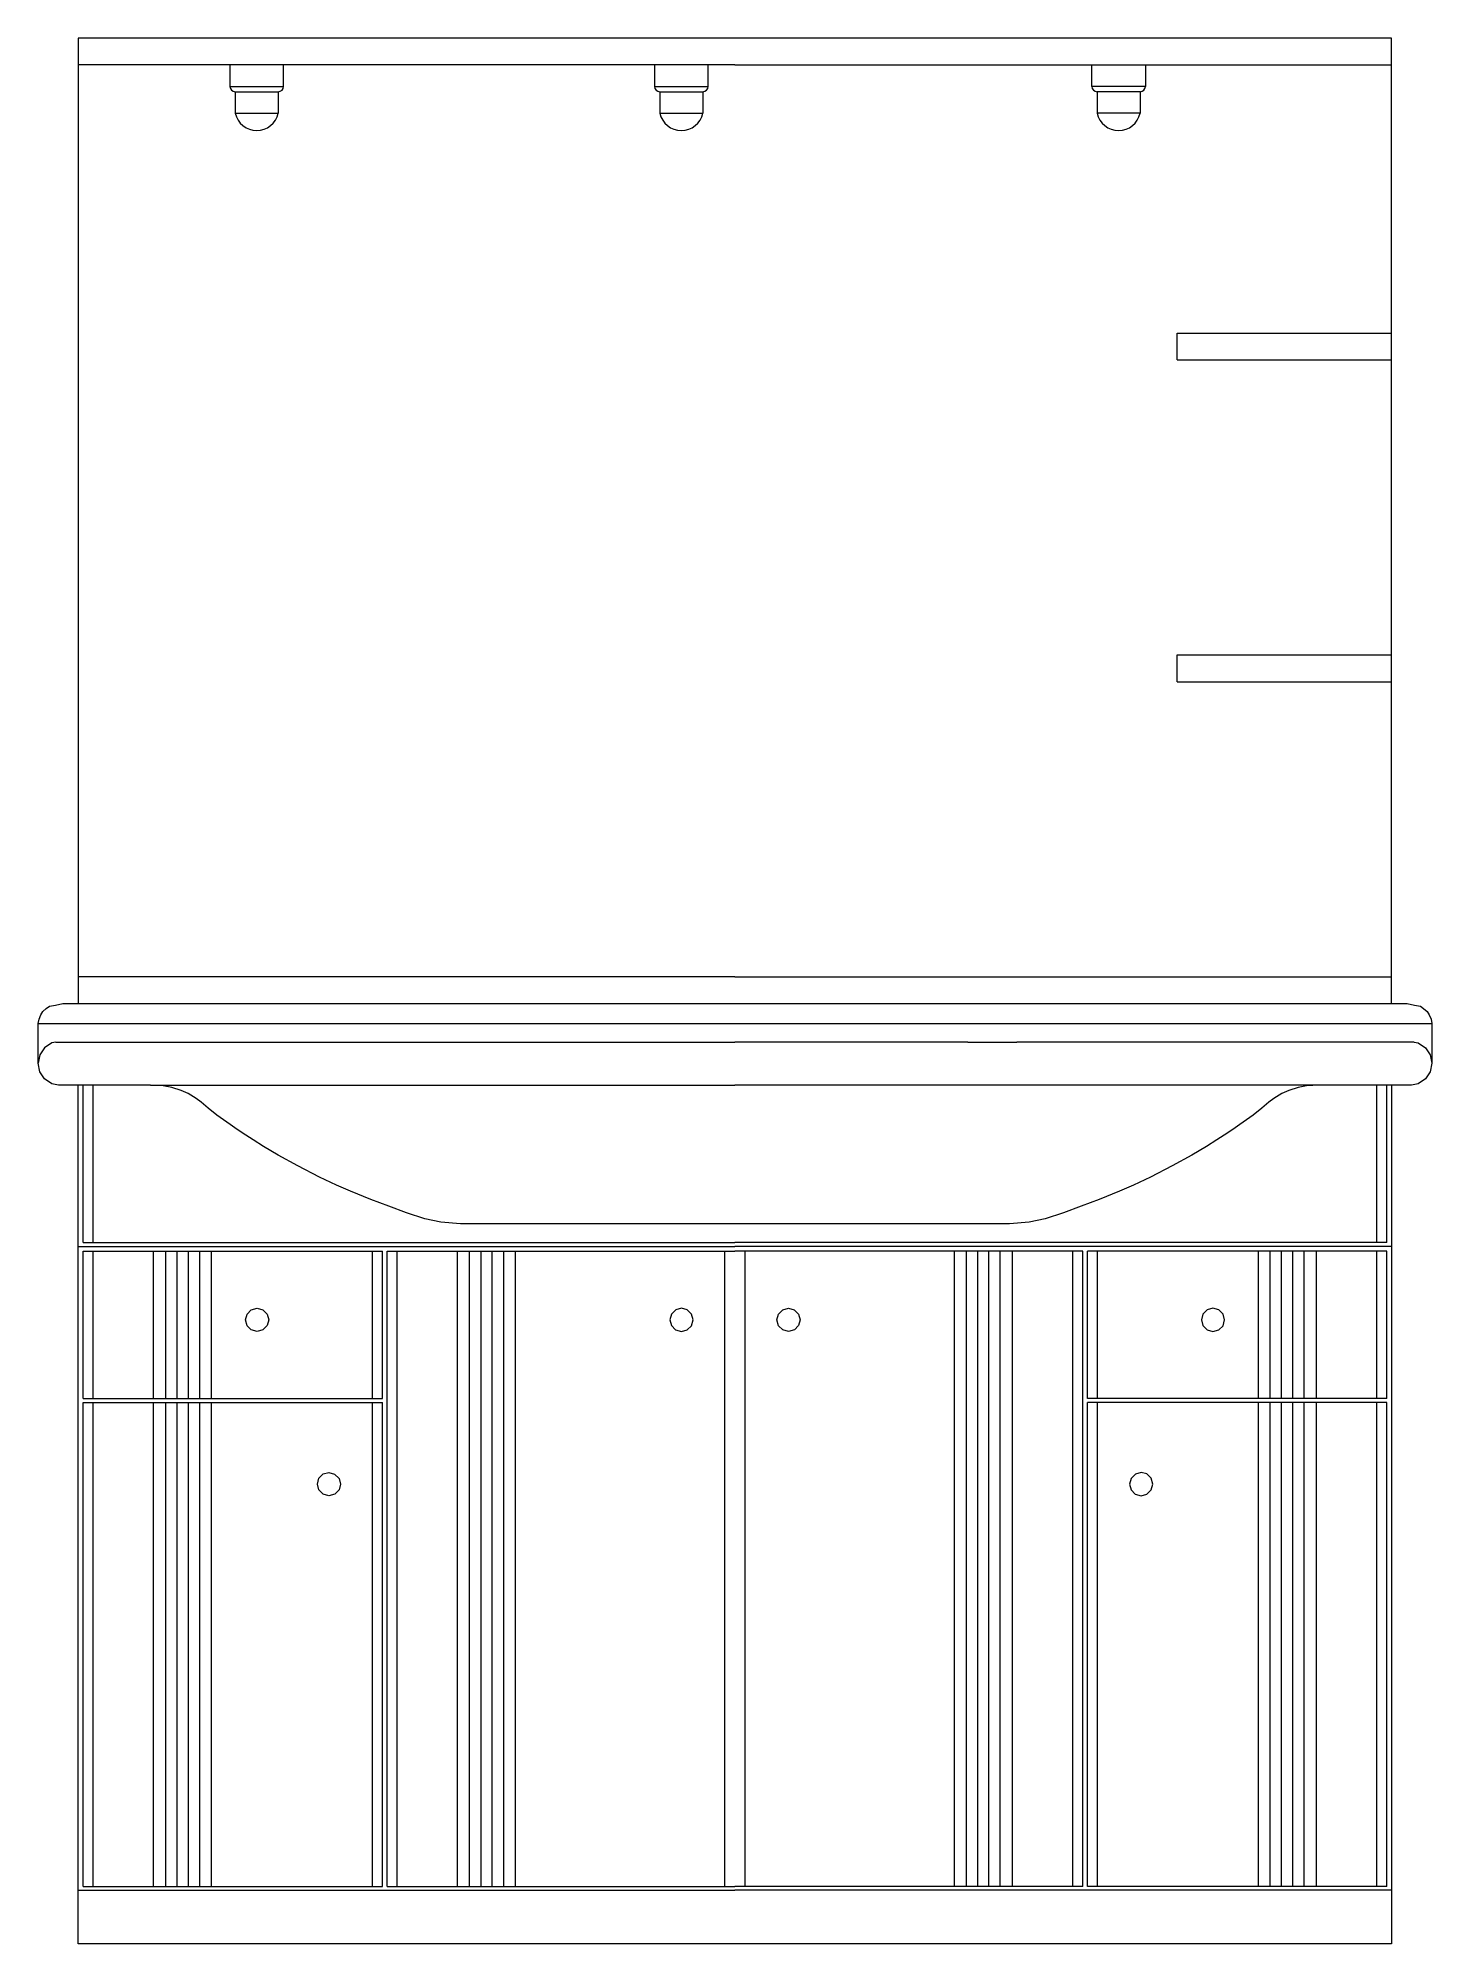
# Model space of a CAD drawing. Header units: millimetres. Extents: x 19901 to 42199, y 14545 to 21214.
# Drawn here: x 28640.3 to 28770.3, y 20155.4 to 20333 of the extents above; entities that cross this region are included whole.
import ezdxf

# ---------------------------------------------------------------- set-up
doc = ezdxf.new("R2010")
doc.units = ezdxf.units.MM
doc.layers.add('A-FURN', color=9, linetype='Continuous', lineweight=13)

msp = doc.modelspace()

# ---------------------------------------------------------------- linework, layer by layer
at = {"layer": 'A-FURN'}
for p, q in [((28705.26, 20330.52), (28644.01, 20330.52)), ((28658.16, 20330.52), (28658.16, 20328.52)), ((28663.16, 20328.52), (28663.16, 20330.52)), ((28697.76, 20330.52), (28697.76, 20328.52)), ((28702.76, 20328.52), (28702.76, 20330.52)), ((28705.26, 20330.52), (28766.51, 20330.52)), ((28738.54, 20328.52), (28738.54, 20330.52)), ((28743.54, 20330.52), (28743.54, 20328.52)), ((28658.16, 20328.52), (28663.16, 20328.52)), ((28658.66, 20328.02), (28662.66, 20328.02)), ((28658.66, 20328.02), (28658.66, 20326.02)), ((28662.66, 20328.02), (28662.66, 20326.02)), ((28697.76, 20328.52), (28702.76, 20328.52)), ((28698.26, 20328.02), (28698.26, 20326.02)), ((28698.26, 20328.02), (28702.26, 20328.02)), ((28702.26, 20328.02), (28702.26, 20326.02)), ((28743.54, 20328.52), (28738.54, 20328.52)), ((28743.04, 20328.02), (28739.04, 20328.02)), ((28739.04, 20328.02), (28739.04, 20326.02)), ((28743.04, 20328.02), (28743.04, 20326.02)), ((28658.66, 20326.02), (28662.66, 20326.02)), ((28698.26, 20326.02), (28702.26, 20326.02)), ((28743.04, 20326.02), (28739.04, 20326.02)), ((28746.51, 20303.02), (28746.51, 20305.52)), ((28746.51, 20305.52), (28766.51, 20305.52)), ((28746.51, 20303.02), (28766.51, 20303.02)), ((28746.51, 20273.02), (28746.51, 20275.52)), ((28746.51, 20275.52), (28766.51, 20275.52)), ((28746.51, 20273.02), (28766.51, 20273.02)), ((28705.26, 20245.52), (28644.01, 20245.52)), ((28705.26, 20245.52), (28766.51, 20245.52)), ((28640.26, 20241.16), (28770.26, 20241.16)), ((28640.87, 20238.91), (28640.42, 20238.24)), ((28641.54, 20239.36), (28640.87, 20238.91)), ((28641.91, 20239.43), (28641.54, 20239.36)), ((28641.91, 20239.43), (28678.97, 20239.43)), ((28678.97, 20239.43), (28683.55, 20239.43)), ((28683.55, 20239.43), (28705.26, 20239.43)), ((28726.97, 20239.43), (28705.26, 20239.43)), ((28726.97, 20239.43), (28731.55, 20239.43)), ((28768.62, 20239.43), (28731.55, 20239.43)), ((28768.62, 20239.43), (28768.99, 20239.36)), ((28768.99, 20239.36), (28769.66, 20238.91)), ((28769.66, 20238.91), (28770.11, 20238.24)), ((28640.42, 20238.24), (28640.26, 20237.46)), ((28770.11, 20238.24), (28770.26, 20237.46)), ((28650.76, 20235.42), (28644.01, 20235.42)), ((28644.48, 20220.74), (28644.48, 20235.42)), ((28645.41, 20220.74), (28645.41, 20235.42)), ((28650.76, 20235.42), (28705.26, 20235.42)), ((28651.94, 20235.35), (28650.76, 20235.42)), ((28652.74, 20235.2), (28651.94, 20235.35)), ((28653.62, 20234.92), (28652.74, 20235.2)), ((28654.26, 20234.63), (28653.62, 20234.92)), ((28759.77, 20235.42), (28705.26, 20235.42)), ((28756.91, 20234.92), (28756.27, 20234.63)), ((28757.79, 20235.2), (28756.91, 20234.92)), ((28758.58, 20235.35), (28757.79, 20235.2)), ((28759.77, 20235.42), (28758.58, 20235.35)), ((28766.51, 20235.42), (28759.77, 20235.42)), ((28765.12, 20220.74), (28765.12, 20235.42)), ((28766.05, 20220.74), (28766.05, 20235.42)), ((28655.01, 20234.18), (28654.26, 20234.63)), ((28655.48, 20233.84), (28655.01, 20234.18)), ((28656.12, 20233.27), (28655.48, 20233.84)), ((28656.92, 20232.63), (28656.12, 20233.27)), ((28754.41, 20233.27), (28753.6, 20232.63)), ((28755.04, 20233.84), (28754.41, 20233.27)), ((28755.52, 20234.18), (28755.04, 20233.84)), ((28756.27, 20234.63), (28755.52, 20234.18)), ((28658.17, 20231.75), (28656.92, 20232.63)), ((28658.83, 20231.29), (28658.17, 20231.75)), ((28659.63, 20230.76), (28658.83, 20231.29)), ((28751.7, 20231.29), (28750.9, 20230.76)), ((28752.36, 20231.75), (28751.7, 20231.29)), ((28753.6, 20232.63), (28752.36, 20231.75)), ((28660.32, 20230.31), (28659.63, 20230.76)), ((28661.3, 20229.7), (28660.32, 20230.31)), ((28662.66, 20228.89), (28661.3, 20229.7)), ((28749.23, 20229.7), (28747.87, 20228.89)), ((28750.2, 20230.31), (28749.23, 20229.7)), ((28750.9, 20230.76), (28750.2, 20230.31)), ((28664.48, 20227.89), (28662.66, 20228.89)), ((28666.51, 20226.85), (28664.48, 20227.89)), ((28746.05, 20227.89), (28744.01, 20226.85)), ((28747.87, 20228.89), (28746.05, 20227.89)), ((28668.09, 20226.11), (28666.51, 20226.85)), ((28669.41, 20225.53), (28668.09, 20226.11)), ((28742.44, 20226.11), (28741.11, 20225.53)), ((28744.01, 20226.85), (28742.44, 20226.11)), ((28671.3, 20224.76), (28669.41, 20225.53)), ((28672.99, 20224.14), (28671.3, 20224.76)), ((28674.64, 20223.51), (28672.99, 20224.14)), ((28737.54, 20224.14), (28735.89, 20223.51)), ((28739.22, 20224.76), (28737.54, 20224.14)), ((28741.11, 20225.53), (28739.22, 20224.76)), ((28676.33, 20222.96), (28674.64, 20223.51)), ((28677.82, 20222.64), (28676.33, 20222.96)), ((28679.65, 20222.48), (28677.82, 20222.64)), ((28705.26, 20222.48), (28679.65, 20222.48)), ((28730.87, 20222.48), (28705.26, 20222.48)), ((28732.71, 20222.64), (28730.87, 20222.48)), ((28734.2, 20222.96), (28732.71, 20222.64)), ((28735.89, 20223.51), (28734.2, 20222.96)), ((28644.48, 20220.74), (28705.26, 20220.74)), ((28766.05, 20220.74), (28705.26, 20220.74)), ((28644.01, 20220.37), (28705.26, 20220.37)), ((28644.48, 20219.94), (28672.38, 20219.94)), ((28644.48, 20206.22), (28644.48, 20219.94)), ((28645.41, 20206.22), (28645.41, 20219.94)), ((28651.03, 20206.22), (28651.03, 20219.94)), ((28652.17, 20206.22), (28652.17, 20219.94)), ((28653.24, 20206.22), (28653.24, 20219.94)), ((28654.28, 20206.22), (28654.28, 20219.94)), ((28655.35, 20206.22), (28655.35, 20219.94)), ((28656.45, 20206.22), (28656.45, 20219.94)), ((28671.45, 20206.22), (28671.45, 20219.94)), ((28672.38, 20206.22), (28672.38, 20219.94)), ((28672.82, 20160.72), (28672.82, 20219.94)), ((28672.82, 20219.94), (28705.26, 20219.94)), ((28673.75, 20160.72), (28673.75, 20219.94)), ((28679.37, 20160.72), (28679.37, 20219.94)), ((28680.51, 20160.72), (28680.51, 20219.94)), ((28681.58, 20160.72), (28681.58, 20219.94)), ((28682.62, 20160.72), (28682.62, 20219.94)), ((28683.69, 20160.72), (28683.69, 20219.94)), ((28684.79, 20160.72), (28684.79, 20219.94)), ((28704.33, 20160.72), (28704.33, 20219.94)), ((28766.51, 20220.37), (28705.26, 20220.37)), ((28737.71, 20219.94), (28705.26, 20219.94)), ((28706.2, 20160.72), (28706.2, 20219.94)), ((28725.74, 20160.72), (28725.74, 20219.94)), ((28726.84, 20160.72), (28726.84, 20219.94)), ((28727.91, 20160.72), (28727.91, 20219.94)), ((28728.94, 20160.72), (28728.94, 20219.94)), ((28730.01, 20160.72), (28730.01, 20219.94)), ((28731.15, 20160.72), (28731.15, 20219.94)), ((28736.78, 20160.72), (28736.78, 20219.94)), ((28737.71, 20160.72), (28737.71, 20219.94)), ((28766.05, 20219.94), (28738.15, 20219.94)), ((28738.15, 20206.22), (28738.15, 20219.94)), ((28739.08, 20206.22), (28739.08, 20219.94)), ((28754.08, 20206.22), (28754.08, 20219.94)), ((28755.18, 20206.22), (28755.18, 20219.94)), ((28756.25, 20206.22), (28756.25, 20219.94)), ((28757.29, 20206.22), (28757.29, 20219.94)), ((28758.35, 20206.22), (28758.35, 20219.94)), ((28759.49, 20206.22), (28759.49, 20219.94)), ((28765.12, 20206.22), (28765.12, 20219.94)), ((28766.05, 20206.22), (28766.05, 20219.94)), ((28659.61, 20213.54), (28659.75, 20214.08)), ((28659.75, 20213), (28659.61, 20213.54)), ((28659.75, 20214.08), (28660.15, 20214.48)), ((28660.15, 20214.48), (28660.69, 20214.62)), ((28660.69, 20214.62), (28661.22, 20214.47)), ((28661.22, 20214.47), (28661.63, 20214.06)), ((28661.63, 20214.06), (28661.77, 20213.54)), ((28661.77, 20213.54), (28661.63, 20213.01)), ((28699.33, 20214.06), (28699.19, 20213.54)), ((28699.19, 20213.54), (28699.33, 20213.01)), ((28699.74, 20214.47), (28699.33, 20214.06)), ((28700.27, 20214.62), (28699.74, 20214.47)), ((28700.81, 20214.48), (28700.27, 20214.62)), ((28701.21, 20214.08), (28700.81, 20214.48)), ((28701.35, 20213.54), (28701.21, 20214.08)), ((28701.21, 20213), (28701.35, 20213.54)), ((28709.18, 20213.54), (28709.32, 20214.08)), ((28709.32, 20213), (28709.18, 20213.54)), ((28709.32, 20214.08), (28709.72, 20214.48)), ((28709.72, 20214.48), (28710.26, 20214.62)), ((28710.26, 20214.62), (28710.79, 20214.47)), ((28710.79, 20214.47), (28711.2, 20214.06)), ((28711.2, 20214.06), (28711.34, 20213.54)), ((28711.34, 20213.54), (28711.2, 20213.01)), ((28748.9, 20214.06), (28748.76, 20213.54)), ((28748.76, 20213.54), (28748.9, 20213.01)), ((28749.3, 20214.47), (28748.9, 20214.06)), ((28749.84, 20214.62), (28749.3, 20214.47)), ((28750.38, 20214.48), (28749.84, 20214.62)), ((28750.78, 20214.08), (28750.38, 20214.48)), ((28750.92, 20213.54), (28750.78, 20214.08)), ((28750.78, 20213), (28750.92, 20213.54)), ((28660.15, 20212.6), (28659.75, 20213)), ((28660.69, 20212.45), (28660.15, 20212.6)), ((28661.24, 20212.6), (28660.69, 20212.45)), ((28661.63, 20213.01), (28661.24, 20212.6)), ((28699.33, 20213.01), (28699.72, 20212.6)), ((28699.72, 20212.6), (28700.27, 20212.45)), ((28700.27, 20212.45), (28700.81, 20212.6)), ((28700.81, 20212.6), (28701.21, 20213)), ((28709.72, 20212.6), (28709.32, 20213)), ((28710.26, 20212.45), (28709.72, 20212.6)), ((28710.81, 20212.6), (28710.26, 20212.45)), ((28711.2, 20213.01), (28710.81, 20212.6)), ((28748.9, 20213.01), (28749.29, 20212.6)), ((28749.29, 20212.6), (28749.84, 20212.45)), ((28749.84, 20212.45), (28750.38, 20212.6)), ((28750.38, 20212.6), (28750.78, 20213)), ((28644.48, 20206.22), (28672.38, 20206.22)), ((28644.48, 20205.83), (28672.38, 20205.83)), ((28644.48, 20160.72), (28644.48, 20205.83)), ((28645.41, 20160.72), (28645.41, 20205.83)), ((28651.03, 20160.72), (28651.03, 20205.83)), ((28652.17, 20160.72), (28652.17, 20205.83)), ((28653.24, 20160.72), (28653.24, 20205.83)), ((28654.28, 20160.72), (28654.28, 20205.83)), ((28655.35, 20160.72), (28655.35, 20205.83)), ((28656.45, 20160.72), (28656.45, 20205.83)), ((28671.45, 20160.72), (28671.45, 20205.83)), ((28672.38, 20160.72), (28672.38, 20205.83)), ((28766.05, 20206.22), (28738.15, 20206.22)), ((28738.15, 20160.72), (28738.15, 20205.83)), ((28766.05, 20205.83), (28738.15, 20205.83)), ((28739.08, 20160.72), (28739.08, 20205.83)), ((28754.08, 20160.72), (28754.08, 20205.83)), ((28755.18, 20160.72), (28755.18, 20205.83)), ((28756.25, 20160.72), (28756.25, 20205.83)), ((28757.29, 20160.72), (28757.29, 20205.83)), ((28758.35, 20160.72), (28758.35, 20205.83)), ((28759.49, 20160.72), (28759.49, 20205.83)), ((28765.12, 20160.72), (28765.12, 20205.83)), ((28766.05, 20160.72), (28766.05, 20205.83)), ((28666.85, 20199.18), (28667.39, 20199.32)), ((28667.39, 20199.32), (28667.92, 20199.17)), ((28743.14, 20199.32), (28742.61, 20199.17)), ((28743.68, 20199.18), (28743.14, 20199.32)), ((28666.31, 20198.24), (28666.45, 20198.78)), ((28666.45, 20197.71), (28666.31, 20198.24)), ((28666.45, 20198.78), (28666.85, 20199.18)), ((28666.85, 20197.31), (28666.45, 20197.71)), ((28667.92, 20199.17), (28668.33, 20198.76)), ((28668.33, 20197.71), (28667.93, 20197.3)), ((28668.33, 20198.76), (28668.47, 20198.24)), ((28668.47, 20198.24), (28668.33, 20197.71)), ((28742.2, 20198.76), (28742.06, 20198.24)), ((28742.06, 20198.24), (28742.2, 20197.71)), ((28742.61, 20199.17), (28742.2, 20198.76)), ((28742.2, 20197.71), (28742.59, 20197.3)), ((28744.08, 20198.78), (28743.68, 20199.18)), ((28743.68, 20197.31), (28744.08, 20197.71)), ((28744.22, 20198.24), (28744.08, 20198.78)), ((28744.08, 20197.71), (28744.22, 20198.24)), ((28667.39, 20197.15), (28666.85, 20197.31)), ((28667.93, 20197.3), (28667.39, 20197.15)), ((28742.59, 20197.3), (28743.14, 20197.15)), ((28743.14, 20197.15), (28743.68, 20197.31)), ((28644.01, 20160.38), (28705.26, 20160.38)), ((28644.48, 20160.72), (28672.38, 20160.72)), ((28672.82, 20160.72), (28705.26, 20160.72)), ((28737.71, 20160.72), (28705.26, 20160.72)), ((28766.51, 20160.38), (28705.26, 20160.38)), ((28766.05, 20160.72), (28738.15, 20160.72))]:
    msp.add_line(p, q, dxfattribs=at)
for points in [[(28705.26, 20333.02), (28644.01, 20333.02), (28644.01, 20243.02), (28705.26, 20243.02), (28766.51, 20243.02), (28766.51, 20333.02)], [(28731.55, 20243.02), (28767.95, 20243.02), (28768.64, 20242.89), (28769.19, 20242.78), (28769.49, 20242.56), (28769.82, 20242.29), (28770.02, 20241.96), (28770.18, 20241.57), (28770.26, 20241.16), (28770.26, 20237.46), (28770.11, 20236.67), (28769.66, 20236), (28768.99, 20235.55), (28768.35, 20235.42), (28766.51, 20235.42), (28766.51, 20206.22), (28766.51, 20155.38), (28705.26, 20155.38), (28644.01, 20155.38), (28644.01, 20206.22), (28644.01, 20235.42), (28642.18, 20235.42), (28641.54, 20235.55), (28640.87, 20236), (28640.42, 20236.67), (28640.26, 20237.46), (28640.26, 20241.16), (28640.35, 20241.57), (28640.51, 20241.96), (28640.7, 20242.29), (28641.03, 20242.56), (28641.34, 20242.78), (28641.89, 20242.89), (28642.58, 20243.02), (28678.97, 20243.02)]]:
    msp.add_lwpolyline(points, close=True, dxfattribs=at)
for centre, radius, start, end in [((28658.66, 20328.52), 0.5, 180, 270), ((28662.66, 20328.52), 0.5, 270, 0), ((28698.26, 20328.52), 0.5, 180, 270), ((28702.26, 20328.52), 0.5, 270, 0), ((28739.04, 20328.52), 0.5, 180, 270), ((28743.04, 20328.52), 0.5, 270, 0), ((28660.66, 20326.45), 2.05, 192.1776, 347.8224), ((28700.26, 20326.45), 2.05, 192.1776, 347.8224), ((28741.04, 20326.45), 2.05, 192.1776, 347.8224)]:
    msp.add_arc(centre, radius, start, end, dxfattribs=at)

doc.saveas('drawing.dxf')
